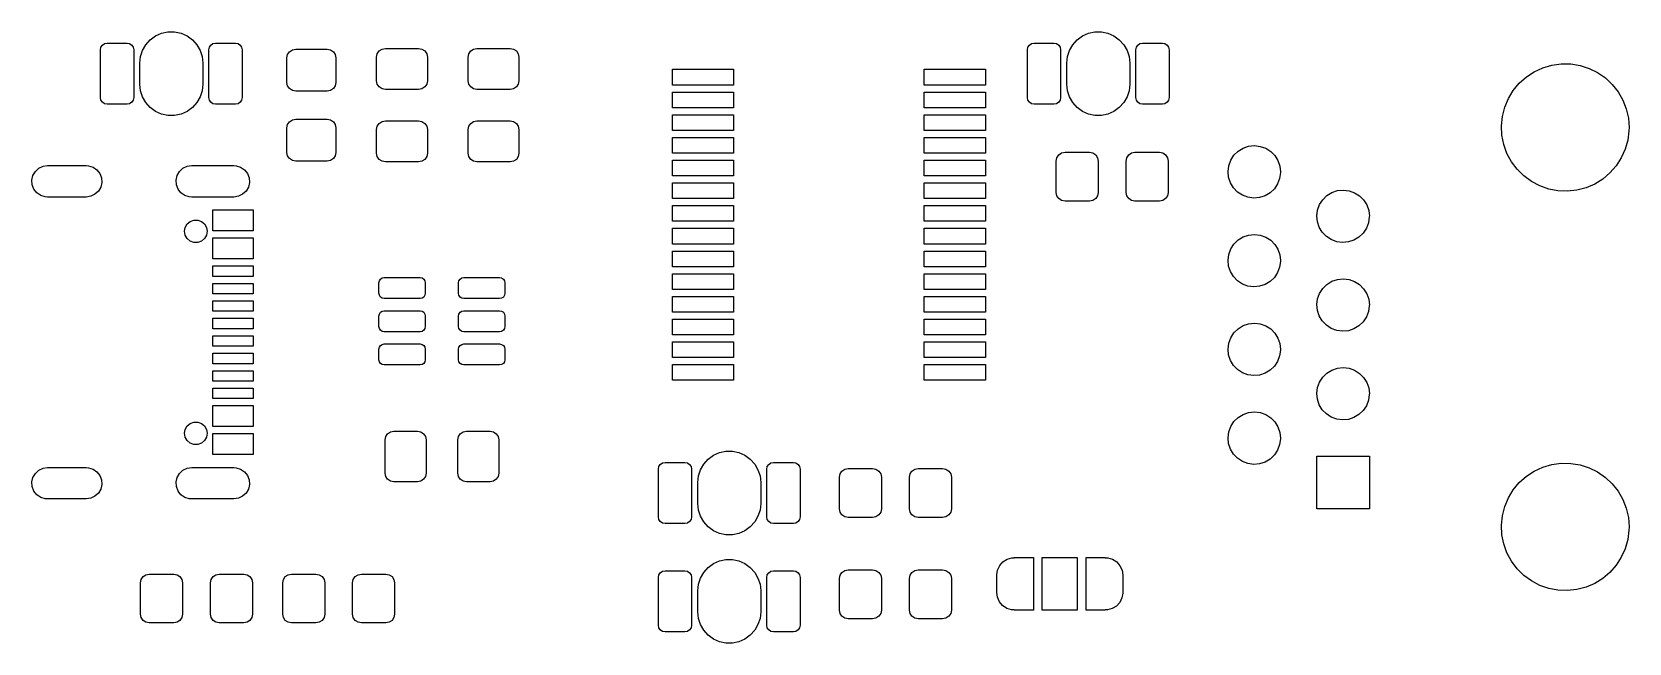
# Model space of a CAD drawing. Extents: x 4.89 to 6.69, y -3.85 to -3.16.
import ezdxf

# ---------------------------------------------------------------- set-up
doc = ezdxf.new("R2010")
doc.units = 0
doc.header["$MEASUREMENT"] = 0
doc.layers.add('BLACK', color=7, linetype='CONTINUOUS')

msp = doc.modelspace()

# ---------------------------------------------------------------- linework, layer by layer
at = {"layer": 'BLACK', "linetype": 'CONTINUOUS'}
for p, q in [((5.02953, -3.16616), (5.03629, -3.16315)), ((5.03629, -3.16315), (5.04354, -3.16161)), ((5.04354, -3.16161), (5.05095, -3.16161)), ((5.05095, -3.16161), (5.05819, -3.16315)), ((5.05819, -3.16315), (5.06496, -3.16616)), ((6.07283, -3.16616), (6.0796, -3.16315)), ((6.0796, -3.16315), (6.08685, -3.16161)), ((6.08685, -3.16161), (6.09425, -3.16161)), ((6.09425, -3.16161), (6.1015, -3.16315)), ((6.1015, -3.16315), (6.10827, -3.16616)), ((4.96752, -3.18169), (4.96809, -3.17883)), ((4.96752, -3.23563), (4.96752, -3.18169)), ((4.96809, -3.17883), (4.96971, -3.1764)), ((4.96971, -3.1764), (4.97214, -3.17478)), ((4.97214, -3.17478), (4.975, -3.17421)), ((4.975, -3.17421), (4.99744, -3.17421)), ((4.99744, -3.17421), (5.0003, -3.17478)), ((5.0003, -3.17478), (5.00273, -3.1764)), ((5.00273, -3.1764), (5.00435, -3.17883)), ((5.00435, -3.17883), (5.00492, -3.18169)), ((5.00492, -3.18169), (5.00492, -3.23563)), ((5.01487, -3.18244), (5.01858, -3.17602)), ((5.01858, -3.17602), (5.02353, -3.17052)), ((5.02353, -3.17052), (5.02953, -3.16616)), ((5.06496, -3.16616), (5.07095, -3.17052)), ((5.07095, -3.17052), (5.07591, -3.17602)), ((5.07591, -3.17602), (5.07961, -3.18244)), ((5.08957, -3.18169), (5.09014, -3.17883)), ((5.08957, -3.23563), (5.08957, -3.18169)), ((5.09014, -3.17883), (5.09176, -3.1764)), ((5.09176, -3.1764), (5.09418, -3.17478)), ((5.09418, -3.17478), (5.09705, -3.17421)), ((5.09705, -3.17421), (5.11949, -3.17421)), ((5.11949, -3.17421), (5.12235, -3.17478)), ((5.12235, -3.17478), (5.12478, -3.1764)), ((5.12478, -3.1764), (5.1264, -3.17883)), ((5.1264, -3.17883), (5.12697, -3.18169)), ((5.12697, -3.18169), (5.12697, -3.23563)), ((5.18352, -3.18191), (5.18728, -3.18116)), ((5.18728, -3.18116), (5.22272, -3.18116)), ((5.22272, -3.18116), (5.22648, -3.18191)), ((5.28125, -3.18306), (5.28444, -3.18093)), ((5.28444, -3.18093), (5.28821, -3.18018)), ((5.28821, -3.18018), (5.32561, -3.18018)), ((5.32561, -3.18018), (5.32938, -3.18093)), ((5.32938, -3.18093), (5.33257, -3.18306)), ((5.38434, -3.18306), (5.38753, -3.18093)), ((5.38753, -3.18093), (5.3913, -3.18018)), ((5.3913, -3.18018), (5.4287, -3.18018)), ((5.4287, -3.18018), (5.43247, -3.18093)), ((5.43247, -3.18093), (5.43566, -3.18306)), ((6.01083, -3.18169), (6.0114, -3.17883)), ((6.01083, -3.23563), (6.01083, -3.18169)), ((6.0114, -3.17883), (6.01302, -3.1764)), ((6.01302, -3.1764), (6.01544, -3.17478)), ((6.01544, -3.17478), (6.01831, -3.17421)), ((6.01831, -3.17421), (6.04075, -3.17421)), ((6.04075, -3.17421), (6.04361, -3.17478)), ((6.04361, -3.17478), (6.04604, -3.1764)), ((6.04604, -3.1764), (6.04766, -3.17883)), ((6.04766, -3.17883), (6.04823, -3.18169)), ((6.04823, -3.18169), (6.04823, -3.23563)), ((6.05818, -3.18244), (6.06189, -3.17602)), ((6.06189, -3.17602), (6.06684, -3.17052)), ((6.06684, -3.17052), (6.07283, -3.16616)), ((6.10827, -3.16616), (6.11426, -3.17052)), ((6.11426, -3.17052), (6.11922, -3.17602)), ((6.11922, -3.17602), (6.12292, -3.18244)), ((6.13287, -3.18169), (6.13344, -3.17883)), ((6.13287, -3.23563), (6.13287, -3.18169)), ((6.13344, -3.17883), (6.13506, -3.1764)), ((6.13506, -3.1764), (6.13749, -3.17478)), ((6.13749, -3.17478), (6.14035, -3.17421)), ((6.14035, -3.17421), (6.1628, -3.17421)), ((6.1628, -3.17421), (6.16566, -3.17478)), ((6.16566, -3.17478), (6.16808, -3.1764)), ((6.16808, -3.1764), (6.16971, -3.17883)), ((6.16971, -3.17883), (6.17028, -3.18169)), ((6.17028, -3.18169), (6.17028, -3.23563)), ((5.01181, -3.19685), (5.01259, -3.18948)), ((5.01181, -3.22047), (5.01181, -3.19685)), ((5.01259, -3.18948), (5.01487, -3.18244)), ((5.07961, -3.18244), (5.0819, -3.18948)), ((5.0819, -3.18948), (5.08268, -3.19685)), ((5.08268, -3.19685), (5.08268, -3.22047)), ((5.17744, -3.191), (5.17819, -3.18724)), ((5.17744, -3.21856), (5.17744, -3.191)), ((5.17819, -3.18724), (5.18032, -3.18404)), ((5.18032, -3.18404), (5.18352, -3.18191)), ((5.22648, -3.18191), (5.22968, -3.18404)), ((5.22968, -3.18404), (5.23181, -3.18724)), ((5.23181, -3.18724), (5.23256, -3.191)), ((5.23256, -3.191), (5.23256, -3.21856)), ((5.27837, -3.19002), (5.27912, -3.18625)), ((5.27837, -3.21659), (5.27837, -3.19002)), ((5.27912, -3.18625), (5.28125, -3.18306)), ((5.33257, -3.18306), (5.3347, -3.18625)), ((5.3347, -3.18625), (5.33545, -3.19002)), ((5.33545, -3.19002), (5.33545, -3.21659)), ((5.38146, -3.19002), (5.38221, -3.18625)), ((5.38146, -3.21659), (5.38146, -3.19002)), ((5.38221, -3.18625), (5.38434, -3.18306)), ((5.43566, -3.18306), (5.43779, -3.18625)), ((5.43779, -3.18625), (5.43854, -3.19002)), ((5.43854, -3.19002), (5.43854, -3.21659)), ((6.05512, -3.19685), (6.05589, -3.18948)), ((6.05512, -3.22047), (6.05512, -3.19685)), ((6.05589, -3.18948), (6.05818, -3.18244)), ((6.12292, -3.18244), (6.12521, -3.18948)), ((6.12521, -3.18948), (6.12598, -3.19685)), ((6.12598, -3.19685), (6.12598, -3.22047)), ((6.59098, -3.20199), (6.6012, -3.19901)), ((6.6012, -3.19901), (6.61176, -3.19757)), ((6.61176, -3.19757), (6.6224, -3.19771)), ((6.6224, -3.19771), (6.63291, -3.19943)), ((6.63291, -3.19943), (6.64306, -3.20267)), ((5.27912, -3.22036), (5.27837, -3.21659)), ((5.33545, -3.21659), (5.3347, -3.22036)), ((5.38221, -3.22036), (5.38146, -3.21659)), ((5.43854, -3.21659), (5.43779, -3.22036)), ((5.61122, -3.22146), (5.61122, -3.20374)), ((5.61122, -3.20374), (5.68012, -3.20374)), ((5.68012, -3.20374), (5.68012, -3.22146)), ((5.89469, -3.22146), (5.89469, -3.20374)), ((5.89469, -3.20374), (5.96358, -3.20374)), ((5.96358, -3.20374), (5.96358, -3.22146)), ((6.56446, -3.21938), (6.5724, -3.21229)), ((6.5724, -3.21229), (6.58131, -3.20645)), ((6.58131, -3.20645), (6.59098, -3.20199)), ((6.64306, -3.20267), (6.65261, -3.20738)), ((6.65261, -3.20738), (6.66136, -3.21345)), ((6.66136, -3.21345), (6.66912, -3.22075)), ((4.96809, -3.23849), (4.96752, -3.23563)), ((5.00492, -3.23563), (5.00435, -3.23849)), ((5.01259, -3.22784), (5.01181, -3.22047)), ((5.01487, -3.23488), (5.01259, -3.22784)), ((5.01858, -3.2413), (5.01487, -3.23488)), ((5.07961, -3.23488), (5.07591, -3.2413)), ((5.0819, -3.22784), (5.07961, -3.23488)), ((5.08268, -3.22047), (5.0819, -3.22784)), ((5.09014, -3.23849), (5.08957, -3.23563)), ((5.12697, -3.23563), (5.1264, -3.23849)), ((5.17819, -3.22233), (5.17744, -3.21856)), ((5.18032, -3.22552), (5.17819, -3.22233)), ((5.18352, -3.22766), (5.18032, -3.22552)), ((5.18728, -3.22841), (5.18352, -3.22766)), ((5.22272, -3.22841), (5.18728, -3.22841)), ((5.22648, -3.22766), (5.22272, -3.22841)), ((5.22968, -3.22552), (5.22648, -3.22766)), ((5.23181, -3.22233), (5.22968, -3.22552)), ((5.23256, -3.21856), (5.23181, -3.22233)), ((5.28125, -3.22355), (5.27912, -3.22036)), ((5.28444, -3.22569), (5.28125, -3.22355)), ((5.28821, -3.22644), (5.28444, -3.22569)), ((5.32561, -3.22644), (5.28821, -3.22644)), ((5.32938, -3.22569), (5.32561, -3.22644)), ((5.33257, -3.22355), (5.32938, -3.22569)), ((5.3347, -3.22036), (5.33257, -3.22355)), ((5.38434, -3.22355), (5.38221, -3.22036)), ((5.38753, -3.22569), (5.38434, -3.22355)), ((5.3913, -3.22644), (5.38753, -3.22569)), ((5.4287, -3.22644), (5.3913, -3.22644)), ((5.43247, -3.22569), (5.4287, -3.22644)), ((5.43566, -3.22355), (5.43247, -3.22569)), ((5.43779, -3.22036), (5.43566, -3.22355)), ((5.68012, -3.22146), (5.61122, -3.22146)), ((5.61122, -3.24705), (5.61122, -3.22933)), ((5.61122, -3.22933), (5.68012, -3.22933)), ((5.68012, -3.22933), (5.68012, -3.24705)), ((5.96358, -3.22146), (5.89469, -3.22146)), ((5.89469, -3.24705), (5.89469, -3.22933)), ((5.89469, -3.22933), (5.96358, -3.22933)), ((5.96358, -3.22933), (5.96358, -3.24705)), ((6.0114, -3.23849), (6.01083, -3.23563)), ((6.04823, -3.23563), (6.04766, -3.23849)), ((6.05589, -3.22784), (6.05512, -3.22047)), ((6.05818, -3.23488), (6.05589, -3.22784)), ((6.06189, -3.2413), (6.05818, -3.23488)), ((6.12292, -3.23488), (6.11922, -3.2413)), ((6.12521, -3.22784), (6.12292, -3.23488)), ((6.12598, -3.22047), (6.12521, -3.22784)), ((6.13344, -3.23849), (6.13287, -3.23563)), ((6.17028, -3.23563), (6.16971, -3.23849)), ((6.55212, -3.23667), (6.55765, -3.22757)), ((6.55765, -3.22757), (6.56446, -3.21938)), ((6.66912, -3.22075), (6.67571, -3.22911)), ((6.67571, -3.22911), (6.68099, -3.23836)), ((4.96971, -3.24092), (4.96809, -3.23849)), ((4.97214, -3.24254), (4.96971, -3.24092)), ((4.975, -3.24311), (4.97214, -3.24254)), ((4.99744, -3.24311), (4.975, -3.24311)), ((5.0003, -3.24254), (4.99744, -3.24311)), ((5.00273, -3.24092), (5.0003, -3.24254)), ((5.00435, -3.23849), (5.00273, -3.24092)), ((5.02353, -3.2468), (5.01858, -3.2413)), ((5.02953, -3.25116), (5.02353, -3.2468)), ((5.03629, -3.25417), (5.02953, -3.25116)), ((5.06496, -3.25116), (5.05819, -3.25417)), ((5.07095, -3.2468), (5.06496, -3.25116)), ((5.07591, -3.2413), (5.07095, -3.2468)), ((5.09176, -3.24092), (5.09014, -3.23849)), ((5.09418, -3.24254), (5.09176, -3.24092)), ((5.09705, -3.24311), (5.09418, -3.24254)), ((5.11949, -3.24311), (5.09705, -3.24311)), ((5.12235, -3.24254), (5.11949, -3.24311)), ((5.12478, -3.24092), (5.12235, -3.24254)), ((5.1264, -3.23849), (5.12478, -3.24092)), ((5.68012, -3.24705), (5.61122, -3.24705)), ((5.96358, -3.24705), (5.89469, -3.24705)), ((6.01302, -3.24092), (6.0114, -3.23849)), ((6.01544, -3.24254), (6.01302, -3.24092)), ((6.01831, -3.24311), (6.01544, -3.24254)), ((6.04075, -3.24311), (6.01831, -3.24311)), ((6.04361, -3.24254), (6.04075, -3.24311)), ((6.04604, -3.24092), (6.04361, -3.24254)), ((6.04766, -3.23849), (6.04604, -3.24092)), ((6.06684, -3.2468), (6.06189, -3.2413)), ((6.07283, -3.25116), (6.06684, -3.2468)), ((6.0796, -3.25417), (6.07283, -3.25116)), ((6.10827, -3.25116), (6.1015, -3.25417)), ((6.11426, -3.2468), (6.10827, -3.25116)), ((6.11922, -3.2413), (6.11426, -3.2468)), ((6.13506, -3.24092), (6.13344, -3.23849)), ((6.13749, -3.24254), (6.13506, -3.24092)), ((6.14035, -3.24311), (6.13749, -3.24254)), ((6.1628, -3.24311), (6.14035, -3.24311)), ((6.16566, -3.24254), (6.1628, -3.24311)), ((6.16808, -3.24092), (6.16566, -3.24254)), ((6.16971, -3.23849), (6.16808, -3.24092)), ((6.54538, -3.25681), (6.548, -3.24649)), ((6.548, -3.24649), (6.55212, -3.23667)), ((6.68099, -3.23836), (6.68485, -3.24828)), ((6.68485, -3.24828), (6.6872, -3.25867)), ((5.04354, -3.25571), (5.03629, -3.25417)), ((5.05095, -3.25571), (5.04354, -3.25571)), ((5.05819, -3.25417), (5.05095, -3.25571)), ((5.17744, -3.26974), (5.17819, -3.26598)), ((5.17744, -3.2973), (5.17744, -3.26974)), ((5.17819, -3.26598), (5.18032, -3.26278)), ((5.18032, -3.26278), (5.18352, -3.26065)), ((5.18352, -3.26065), (5.18728, -3.2599)), ((5.18728, -3.2599), (5.22272, -3.2599)), ((5.22272, -3.2599), (5.22648, -3.26065)), ((5.22648, -3.26065), (5.22968, -3.26278)), ((5.22968, -3.26278), (5.23181, -3.26598)), ((5.23181, -3.26598), (5.23256, -3.26974)), ((5.23256, -3.26974), (5.23256, -3.2973)), ((5.27837, -3.27171), (5.27912, -3.26795)), ((5.27912, -3.26795), (5.28125, -3.26475)), ((5.28125, -3.26475), (5.28444, -3.26262)), ((5.28444, -3.26262), (5.28821, -3.26187)), ((5.28821, -3.26187), (5.32561, -3.26187)), ((5.32561, -3.26187), (5.32938, -3.26262)), ((5.32938, -3.26262), (5.33257, -3.26475)), ((5.33257, -3.26475), (5.3347, -3.26795)), ((5.3347, -3.26795), (5.33545, -3.27171)), ((5.38146, -3.27171), (5.38221, -3.26795)), ((5.38221, -3.26795), (5.38434, -3.26475)), ((5.38434, -3.26475), (5.38753, -3.26262)), ((5.38753, -3.26262), (5.3913, -3.26187)), ((5.3913, -3.26187), (5.4287, -3.26187)), ((5.4287, -3.26187), (5.43247, -3.26262)), ((5.43247, -3.26262), (5.43566, -3.26475)), ((5.43566, -3.26475), (5.43779, -3.26795)), ((5.43779, -3.26795), (5.43854, -3.27171)), ((5.61122, -3.27264), (5.61122, -3.25492)), ((5.61122, -3.25492), (5.68012, -3.25492)), ((5.68012, -3.25492), (5.68012, -3.27264)), ((5.89469, -3.27264), (5.89469, -3.25492)), ((5.89469, -3.25492), (5.96358, -3.25492)), ((5.96358, -3.25492), (5.96358, -3.27264)), ((6.08685, -3.25571), (6.0796, -3.25417)), ((6.09425, -3.25571), (6.08685, -3.25571)), ((6.1015, -3.25417), (6.09425, -3.25571)), ((6.54432, -3.26741), (6.54538, -3.25681)), ((6.54483, -3.27805), (6.54432, -3.26741)), ((6.6872, -3.25867), (6.68799, -3.26929)), ((6.68799, -3.26929), (6.68789, -3.27305)), ((5.27837, -3.29829), (5.27837, -3.27171)), ((5.33545, -3.27171), (5.33545, -3.29829)), ((5.38146, -3.29829), (5.38146, -3.27171)), ((5.43854, -3.27171), (5.43854, -3.29829)), ((5.68012, -3.27264), (5.61122, -3.27264)), ((5.61122, -3.29823), (5.61122, -3.28051)), ((5.61122, -3.28051), (5.68012, -3.28051)), ((5.68012, -3.28051), (5.68012, -3.29823)), ((5.96358, -3.27264), (5.89469, -3.27264)), ((5.89469, -3.29823), (5.89469, -3.28051)), ((5.89469, -3.28051), (5.96358, -3.28051)), ((5.96358, -3.28051), (5.96358, -3.29823)), ((6.5469, -3.28849), (6.54483, -3.27805)), ((6.5505, -3.29852), (6.5469, -3.28849)), ((6.68655, -3.28362), (6.68366, -3.29387)), ((6.68789, -3.27305), (6.68655, -3.28362)), ((5.17819, -3.30107), (5.17744, -3.2973)), ((5.18032, -3.30426), (5.17819, -3.30107)), ((5.18352, -3.3064), (5.18032, -3.30426)), ((5.18728, -3.30715), (5.18352, -3.3064)), ((5.22272, -3.30715), (5.18728, -3.30715)), ((5.22648, -3.3064), (5.22272, -3.30715)), ((5.22968, -3.30426), (5.22648, -3.3064)), ((5.23181, -3.30107), (5.22968, -3.30426)), ((5.23256, -3.2973), (5.23181, -3.30107)), ((5.27912, -3.30205), (5.27837, -3.29829)), ((5.28125, -3.30525), (5.27912, -3.30205)), ((5.28444, -3.30738), (5.28125, -3.30525)), ((5.28821, -3.30813), (5.28444, -3.30738)), ((5.32938, -3.30738), (5.32561, -3.30813)), ((5.33257, -3.30525), (5.32938, -3.30738)), ((5.3347, -3.30205), (5.33257, -3.30525)), ((5.33545, -3.29829), (5.3347, -3.30205)), ((5.38221, -3.30205), (5.38146, -3.29829)), ((5.38434, -3.30525), (5.38221, -3.30205)), ((5.38753, -3.30738), (5.38434, -3.30525)), ((5.3913, -3.30813), (5.38753, -3.30738)), ((5.43247, -3.30738), (5.4287, -3.30813)), ((5.43566, -3.30525), (5.43247, -3.30738)), ((5.43779, -3.30205), (5.43566, -3.30525)), ((5.43854, -3.29829), (5.43779, -3.30205)), ((5.68012, -3.29823), (5.61122, -3.29823)), ((5.61122, -3.32382), (5.61122, -3.3061)), ((5.61122, -3.3061), (5.68012, -3.3061)), ((5.68012, -3.3061), (5.68012, -3.32382)), ((5.96358, -3.29823), (5.89469, -3.29823)), ((5.89469, -3.32382), (5.89469, -3.3061)), ((5.89469, -3.3061), (5.96358, -3.3061)), ((5.96358, -3.3061), (5.96358, -3.32382)), ((6.04331, -3.30709), (6.04406, -3.30332)), ((6.04331, -3.34252), (6.04331, -3.30709)), ((6.04406, -3.30332), (6.04619, -3.30013)), ((6.04619, -3.30013), (6.04938, -3.29799)), ((6.04938, -3.29799), (6.05315, -3.29724)), ((6.05315, -3.29724), (6.08071, -3.29724)), ((6.08071, -3.29724), (6.08448, -3.29799)), ((6.08448, -3.29799), (6.08767, -3.30013)), ((6.08767, -3.30013), (6.0898, -3.30332)), ((6.0898, -3.30332), (6.09055, -3.30709)), ((6.09055, -3.30709), (6.09055, -3.34252)), ((6.12205, -3.30709), (6.1228, -3.30332)), ((6.12205, -3.34252), (6.12205, -3.30709)), ((6.1228, -3.30332), (6.12493, -3.30013)), ((6.12493, -3.30013), (6.12812, -3.29799)), ((6.12812, -3.29799), (6.13189, -3.29724)), ((6.13189, -3.29724), (6.15945, -3.29724)), ((6.15945, -3.29724), (6.16322, -3.29799)), ((6.16322, -3.29799), (6.16641, -3.30013)), ((6.16641, -3.30013), (6.16854, -3.30332)), ((6.16854, -3.30332), (6.16929, -3.30709)), ((6.16929, -3.30709), (6.16929, -3.34252)), ((6.23744, -3.31235), (6.23969, -3.30616)), ((6.23969, -3.30616), (6.24326, -3.30063)), ((6.24326, -3.30063), (6.24796, -3.29602)), ((6.24796, -3.29602), (6.25357, -3.29257)), ((6.25357, -3.29257), (6.2598, -3.29045)), ((6.2598, -3.29045), (6.26635, -3.28976)), ((6.26635, -3.28976), (6.27288, -3.29054)), ((6.27288, -3.29054), (6.27909, -3.29275)), ((6.27909, -3.29275), (6.28464, -3.29628)), ((6.28464, -3.29628), (6.28928, -3.30095)), ((6.28928, -3.30095), (6.29277, -3.30653)), ((6.29277, -3.30653), (6.29494, -3.31275)), ((6.55554, -3.3079), (6.5505, -3.29852)), ((6.67929, -3.30358), (6.67352, -3.31253)), ((6.68366, -3.29387), (6.67929, -3.30358)), ((4.89041, -3.32853), (4.8916, -3.3234)), ((4.8916, -3.3234), (4.89424, -3.31884)), ((4.89424, -3.31884), (4.89811, -3.31527)), ((4.89811, -3.31527), (4.90286, -3.31299)), ((4.90286, -3.31299), (4.90807, -3.3122)), ((4.90807, -3.3122), (4.95138, -3.3122)), ((4.95138, -3.3122), (4.95415, -3.31242)), ((4.95415, -3.31242), (4.95917, -3.31401)), ((4.95917, -3.31401), (4.96351, -3.31701)), ((4.96351, -3.31701), (4.96677, -3.32114)), ((4.96677, -3.32114), (4.96867, -3.32606)), ((5.05261, -3.32853), (5.0538, -3.3234)), ((5.0538, -3.3234), (5.05645, -3.31884)), ((5.05645, -3.31884), (5.06032, -3.31527)), ((5.06032, -3.31527), (5.06507, -3.31299)), ((5.06507, -3.31299), (5.07028, -3.3122)), ((5.07028, -3.3122), (5.11752, -3.3122)), ((5.11752, -3.3122), (5.12029, -3.31242)), ((5.12029, -3.31242), (5.12531, -3.31401)), ((5.12531, -3.31401), (5.12965, -3.31701)), ((5.12965, -3.31701), (5.13291, -3.32114)), ((5.13291, -3.32114), (5.13481, -3.32606)), ((5.32561, -3.30813), (5.28821, -3.30813)), ((5.4287, -3.30813), (5.3913, -3.30813)), ((5.68012, -3.32382), (5.61122, -3.32382)), ((5.96358, -3.32382), (5.89469, -3.32382)), ((6.23662, -3.31888), (6.23744, -3.31235)), ((6.23726, -3.32543), (6.23662, -3.31888)), ((6.23934, -3.33168), (6.23726, -3.32543)), ((6.29566, -3.32012), (6.29474, -3.32663)), ((6.29494, -3.31275), (6.29567, -3.31929)), ((6.29567, -3.31929), (6.29566, -3.32012)), ((6.56192, -3.31643), (6.55554, -3.3079)), ((6.56948, -3.32393), (6.56192, -3.31643)), ((6.57807, -3.33022), (6.56948, -3.32393)), ((6.6665, -3.32054), (6.65837, -3.32742)), ((6.67352, -3.31253), (6.6665, -3.32054)), ((4.89078, -3.33379), (4.89041, -3.32853)), ((4.89268, -3.3387), (4.89078, -3.33379)), ((4.89594, -3.34284), (4.89268, -3.3387)), ((4.90028, -3.34583), (4.89594, -3.34284)), ((4.9652, -3.341), (4.96134, -3.34457)), ((4.96785, -3.33644), (4.9652, -3.341)), ((4.96904, -3.33131), (4.96785, -3.33644)), ((4.96867, -3.32606), (4.96904, -3.33131)), ((5.05299, -3.33379), (5.05261, -3.32853)), ((5.05489, -3.3387), (5.05299, -3.33379)), ((5.05815, -3.34284), (5.05489, -3.3387)), ((5.06248, -3.34583), (5.05815, -3.34284)), ((5.13135, -3.341), (5.12748, -3.34457)), ((5.13399, -3.33644), (5.13135, -3.341)), ((5.13518, -3.33131), (5.13399, -3.33644)), ((5.13481, -3.32606), (5.13518, -3.33131)), ((5.61122, -3.34941), (5.61122, -3.33169)), ((5.61122, -3.33169), (5.68012, -3.33169)), ((5.68012, -3.33169), (5.68012, -3.34941)), ((5.89469, -3.34941), (5.89469, -3.33169)), ((5.89469, -3.33169), (5.96358, -3.33169)), ((5.96358, -3.33169), (5.96358, -3.34941)), ((6.04406, -3.34629), (6.04331, -3.34252)), ((6.09055, -3.34252), (6.0898, -3.34629)), ((6.1228, -3.34629), (6.12205, -3.34252)), ((6.16929, -3.34252), (6.16854, -3.34629)), ((6.24275, -3.33731), (6.23934, -3.33168)), ((6.24732, -3.34204), (6.24275, -3.33731)), ((6.25283, -3.34565), (6.24732, -3.34204)), ((6.28399, -3.34281), (6.27834, -3.34618)), ((6.28876, -3.33827), (6.28399, -3.34281)), ((6.2924, -3.33279), (6.28876, -3.33827)), ((6.29474, -3.32663), (6.2924, -3.33279)), ((6.34796, -3.34602), (6.35357, -3.34257)), ((6.35357, -3.34257), (6.3598, -3.34045)), ((6.3598, -3.34045), (6.36635, -3.33976)), ((6.36635, -3.33976), (6.37288, -3.34054)), ((6.37288, -3.34054), (6.37909, -3.34275)), ((6.37909, -3.34275), (6.38464, -3.34628)), ((6.58749, -3.33518), (6.57807, -3.33022)), ((6.59755, -3.33869), (6.58749, -3.33518)), ((6.60801, -3.34068), (6.59755, -3.33869)), ((6.61865, -3.3411), (6.60801, -3.34068)), ((6.62924, -3.33994), (6.61865, -3.3411)), ((6.63953, -3.33723), (6.62924, -3.33994)), ((6.64932, -3.33302), (6.63953, -3.33723)), ((6.65837, -3.32742), (6.64932, -3.33302)), ((4.9053, -3.34742), (4.90028, -3.34583)), ((4.90807, -3.34764), (4.9053, -3.34742)), ((4.95138, -3.34764), (4.90807, -3.34764)), ((4.95659, -3.34685), (4.95138, -3.34764)), ((4.96134, -3.34457), (4.95659, -3.34685)), ((5.0675, -3.34742), (5.06248, -3.34583)), ((5.07028, -3.34764), (5.0675, -3.34742)), ((5.11752, -3.34764), (5.07028, -3.34764)), ((5.12273, -3.34685), (5.11752, -3.34764)), ((5.12748, -3.34457), (5.12273, -3.34685)), ((5.68012, -3.34941), (5.61122, -3.34941)), ((5.61122, -3.375), (5.61122, -3.35728)), ((5.61122, -3.35728), (5.68012, -3.35728)), ((5.68012, -3.35728), (5.68012, -3.375)), ((5.96358, -3.34941), (5.89469, -3.34941)), ((5.89469, -3.375), (5.89469, -3.35728)), ((5.89469, -3.35728), (5.96358, -3.35728)), ((5.96358, -3.35728), (5.96358, -3.375)), ((6.04619, -3.34948), (6.04406, -3.34629)), ((6.04938, -3.35161), (6.04619, -3.34948)), ((6.05315, -3.35236), (6.04938, -3.35161)), ((6.08071, -3.35236), (6.05315, -3.35236)), ((6.08448, -3.35161), (6.08071, -3.35236)), ((6.08767, -3.34948), (6.08448, -3.35161)), ((6.0898, -3.34629), (6.08767, -3.34948)), ((6.12493, -3.34948), (6.1228, -3.34629)), ((6.12812, -3.35161), (6.12493, -3.34948)), ((6.13189, -3.35236), (6.12812, -3.35161)), ((6.15945, -3.35236), (6.13189, -3.35236)), ((6.16322, -3.35161), (6.15945, -3.35236)), ((6.16641, -3.34948), (6.16322, -3.35161)), ((6.16854, -3.34629), (6.16641, -3.34948)), ((6.259, -3.34794), (6.25283, -3.34565)), ((6.26552, -3.34881), (6.259, -3.34794)), ((6.27208, -3.34822), (6.26552, -3.34881)), ((6.27834, -3.34618), (6.27208, -3.34822)), ((6.33744, -3.36235), (6.33969, -3.35616)), ((6.33969, -3.35616), (6.34326, -3.35063)), ((6.34326, -3.35063), (6.34796, -3.34602)), ((6.38464, -3.34628), (6.38928, -3.35095)), ((6.38928, -3.35095), (6.39277, -3.35653)), ((6.39277, -3.35653), (6.39494, -3.36275)), ((5.06298, -3.38184), (5.0652, -3.378)), ((5.0652, -3.378), (5.0686, -3.37514)), ((5.0686, -3.37514), (5.07278, -3.37362)), ((5.07278, -3.37362), (5.07722, -3.37362)), ((5.07722, -3.37362), (5.0814, -3.37514)), ((5.0814, -3.37514), (5.0848, -3.378)), ((5.0848, -3.378), (5.08702, -3.38184)), ((5.0939, -3.38583), (5.0939, -3.3622)), ((5.0939, -3.3622), (5.13957, -3.3622)), ((5.13957, -3.3622), (5.13957, -3.38583)), ((5.68012, -3.375), (5.61122, -3.375)), ((5.96358, -3.375), (5.89469, -3.375)), ((6.33662, -3.36888), (6.33744, -3.36235)), ((6.33726, -3.37543), (6.33662, -3.36888)), ((6.33934, -3.38168), (6.33726, -3.37543)), ((6.39474, -3.37663), (6.3924, -3.38279)), ((6.39566, -3.37012), (6.39474, -3.37663)), ((6.39494, -3.36275), (6.39567, -3.36929)), ((6.39567, -3.36929), (6.39566, -3.37012)), ((5.0622, -3.38622), (5.06298, -3.38184)), ((5.06298, -3.3906), (5.0622, -3.38622)), ((5.0652, -3.39445), (5.06298, -3.3906)), ((5.0686, -3.3973), (5.0652, -3.39445)), ((5.07278, -3.39882), (5.0686, -3.3973)), ((5.0814, -3.3973), (5.07722, -3.39882)), ((5.0848, -3.39445), (5.0814, -3.3973)), ((5.08702, -3.3906), (5.0848, -3.39445)), ((5.08702, -3.38184), (5.0878, -3.38622)), ((5.0878, -3.38622), (5.08702, -3.3906)), ((5.13957, -3.38583), (5.0939, -3.38583)), ((5.0939, -3.41732), (5.0939, -3.3937)), ((5.0939, -3.3937), (5.13957, -3.3937)), ((5.13957, -3.3937), (5.13957, -3.41732)), ((5.61122, -3.40059), (5.61122, -3.38287)), ((5.61122, -3.38287), (5.68012, -3.38287)), ((5.68012, -3.38287), (5.68012, -3.40059)), ((5.89469, -3.40059), (5.89469, -3.38287)), ((5.89469, -3.38287), (5.96358, -3.38287)), ((5.96358, -3.38287), (5.96358, -3.40059)), ((6.24326, -3.40063), (6.24796, -3.39602)), ((6.24796, -3.39602), (6.25357, -3.39257)), ((6.25357, -3.39257), (6.2598, -3.39045)), ((6.2598, -3.39045), (6.26635, -3.38976)), ((6.26635, -3.38976), (6.27288, -3.39054)), ((6.27288, -3.39054), (6.27909, -3.39275)), ((6.27909, -3.39275), (6.28464, -3.39628)), ((6.28464, -3.39628), (6.28928, -3.40095)), ((6.34275, -3.38731), (6.33934, -3.38168)), ((6.34732, -3.39204), (6.34275, -3.38731)), ((6.35283, -3.39565), (6.34732, -3.39204)), ((6.359, -3.39794), (6.35283, -3.39565)), ((6.37834, -3.39618), (6.37208, -3.39822)), ((6.38399, -3.39281), (6.37834, -3.39618)), ((6.38876, -3.38827), (6.38399, -3.39281)), ((6.3924, -3.38279), (6.38876, -3.38827)), ((5.07722, -3.39882), (5.07278, -3.39882)), ((5.68012, -3.40059), (5.61122, -3.40059)), ((5.61122, -3.42618), (5.61122, -3.40846)), ((5.61122, -3.40846), (5.68012, -3.40846)), ((5.68012, -3.40846), (5.68012, -3.42618)), ((5.96358, -3.40059), (5.89469, -3.40059)), ((5.89469, -3.42618), (5.89469, -3.40846)), ((5.89469, -3.40846), (5.96358, -3.40846)), ((5.96358, -3.40846), (5.96358, -3.42618)), ((6.23662, -3.41888), (6.23744, -3.41235)), ((6.23744, -3.41235), (6.23969, -3.40616)), ((6.23969, -3.40616), (6.24326, -3.40063)), ((6.28928, -3.40095), (6.29277, -3.40653)), ((6.29277, -3.40653), (6.29494, -3.41275)), ((6.29494, -3.41275), (6.29567, -3.41929)), ((6.36552, -3.39881), (6.359, -3.39794)), ((6.37208, -3.39822), (6.36552, -3.39881)), ((5.13957, -3.41732), (5.0939, -3.41732)), ((5.0939, -3.43701), (5.0939, -3.4252)), ((5.0939, -3.4252), (5.13957, -3.4252)), ((5.13957, -3.4252), (5.13957, -3.43701)), ((5.68012, -3.42618), (5.61122, -3.42618)), ((5.96358, -3.42618), (5.89469, -3.42618)), ((6.23726, -3.42543), (6.23662, -3.41888)), ((6.23934, -3.43168), (6.23726, -3.42543)), ((6.24275, -3.43731), (6.23934, -3.43168)), ((6.2924, -3.43279), (6.28876, -3.43827)), ((6.29474, -3.42663), (6.2924, -3.43279)), ((6.29566, -3.42012), (6.29474, -3.42663)), ((6.29567, -3.41929), (6.29566, -3.42012)), ((5.13957, -3.43701), (5.0939, -3.43701)), ((5.0939, -3.45669), (5.0939, -3.44488)), ((5.0939, -3.44488), (5.13957, -3.44488)), ((5.13957, -3.44488), (5.13957, -3.45669)), ((5.281, -3.44429), (5.28145, -3.44203)), ((5.281, -3.4561), (5.281, -3.44429)), ((5.28145, -3.44203), (5.28273, -3.44012)), ((5.28273, -3.44012), (5.28465, -3.43884)), ((5.28465, -3.43884), (5.28691, -3.43839)), ((5.28691, -3.43839), (5.32726, -3.43839)), ((5.32726, -3.43839), (5.32952, -3.43884)), ((5.32952, -3.43884), (5.33144, -3.44012)), ((5.33144, -3.44012), (5.33272, -3.44203)), ((5.33272, -3.44203), (5.33317, -3.44429)), ((5.33317, -3.44429), (5.33317, -3.4561)), ((5.37057, -3.44429), (5.37102, -3.44203)), ((5.37057, -3.4561), (5.37057, -3.44429)), ((5.37102, -3.44203), (5.3723, -3.44012)), ((5.3723, -3.44012), (5.37422, -3.43884)), ((5.37422, -3.43884), (5.37648, -3.43839)), ((5.37648, -3.43839), (5.41683, -3.43839)), ((5.41683, -3.43839), (5.41909, -3.43884)), ((5.41909, -3.43884), (5.42101, -3.44012)), ((5.42101, -3.44012), (5.42229, -3.44203)), ((5.42229, -3.44203), (5.42274, -3.44429)), ((5.42274, -3.44429), (5.42274, -3.4561)), ((5.61122, -3.45177), (5.61122, -3.43406)), ((5.61122, -3.43406), (5.68012, -3.43406)), ((5.68012, -3.43406), (5.68012, -3.45177)), ((5.89469, -3.45177), (5.89469, -3.43406)), ((5.89469, -3.43406), (5.96358, -3.43406)), ((5.96358, -3.43406), (5.96358, -3.45177)), ((6.24732, -3.44204), (6.24275, -3.43731)), ((6.25283, -3.44565), (6.24732, -3.44204)), ((6.259, -3.44794), (6.25283, -3.44565)), ((6.26552, -3.44881), (6.259, -3.44794)), ((6.27208, -3.44822), (6.26552, -3.44881)), ((6.27834, -3.44618), (6.27208, -3.44822)), ((6.28399, -3.44281), (6.27834, -3.44618)), ((6.28876, -3.43827), (6.28399, -3.44281)), ((6.33969, -3.45616), (6.34326, -3.45063)), ((6.34326, -3.45063), (6.34796, -3.44602)), ((6.34796, -3.44602), (6.35357, -3.44257)), ((6.35357, -3.44257), (6.3598, -3.44045)), ((6.3598, -3.44045), (6.36635, -3.43976)), ((6.36635, -3.43976), (6.37288, -3.44054)), ((6.37288, -3.44054), (6.37909, -3.44275)), ((6.37909, -3.44275), (6.38464, -3.44628)), ((6.38464, -3.44628), (6.38928, -3.45095)), ((6.38928, -3.45095), (6.39277, -3.45653)), ((5.13957, -3.45669), (5.0939, -3.45669)), ((5.0939, -3.47638), (5.0939, -3.46457)), ((5.0939, -3.46457), (5.13957, -3.46457)), ((5.13957, -3.46457), (5.13957, -3.47638)), ((5.28145, -3.45836), (5.281, -3.4561)), ((5.28273, -3.46028), (5.28145, -3.45836)), ((5.28465, -3.46156), (5.28273, -3.46028)), ((5.28691, -3.46201), (5.28465, -3.46156)), ((5.32726, -3.46201), (5.28691, -3.46201)), ((5.32952, -3.46156), (5.32726, -3.46201)), ((5.33144, -3.46028), (5.32952, -3.46156)), ((5.33272, -3.45836), (5.33144, -3.46028)), ((5.33317, -3.4561), (5.33272, -3.45836)), ((5.37102, -3.45836), (5.37057, -3.4561)), ((5.3723, -3.46028), (5.37102, -3.45836)), ((5.37422, -3.46156), (5.3723, -3.46028)), ((5.37648, -3.46201), (5.37422, -3.46156)), ((5.41683, -3.46201), (5.37648, -3.46201)), ((5.41909, -3.46156), (5.41683, -3.46201)), ((5.42101, -3.46028), (5.41909, -3.46156)), ((5.42229, -3.45836), (5.42101, -3.46028)), ((5.42274, -3.4561), (5.42229, -3.45836)), ((5.68012, -3.45177), (5.61122, -3.45177)), ((5.61122, -3.47736), (5.61122, -3.45965)), ((5.61122, -3.45965), (5.68012, -3.45965)), ((5.68012, -3.45965), (5.68012, -3.47736)), ((5.96358, -3.45177), (5.89469, -3.45177)), ((5.89469, -3.47736), (5.89469, -3.45965)), ((5.89469, -3.45965), (5.96358, -3.45965)), ((5.96358, -3.45965), (5.96358, -3.47736)), ((6.33662, -3.46888), (6.33744, -3.46235)), ((6.33726, -3.47543), (6.33662, -3.46888)), ((6.33744, -3.46235), (6.33969, -3.45616)), ((6.39277, -3.45653), (6.39494, -3.46275)), ((6.39494, -3.46275), (6.39567, -3.46929)), ((6.39567, -3.46929), (6.39566, -3.47012)), ((5.13957, -3.47638), (5.0939, -3.47638)), ((5.0939, -3.49606), (5.0939, -3.48425)), ((5.0939, -3.48425), (5.13957, -3.48425)), ((5.13957, -3.48425), (5.13957, -3.49606)), ((5.281, -3.48169), (5.28145, -3.47943)), ((5.281, -3.4935), (5.281, -3.48169)), ((5.28145, -3.47943), (5.28273, -3.47752)), ((5.28273, -3.47752), (5.28465, -3.47624)), ((5.28465, -3.47624), (5.28691, -3.47579)), ((5.28691, -3.47579), (5.32726, -3.47579)), ((5.32726, -3.47579), (5.32952, -3.47624)), ((5.32952, -3.47624), (5.33144, -3.47752)), ((5.33144, -3.47752), (5.33272, -3.47943)), ((5.33272, -3.47943), (5.33317, -3.48169)), ((5.33317, -3.48169), (5.33317, -3.4935)), ((5.37057, -3.48169), (5.37102, -3.47943)), ((5.37057, -3.4935), (5.37057, -3.48169)), ((5.37102, -3.47943), (5.3723, -3.47752)), ((5.3723, -3.47752), (5.37422, -3.47624)), ((5.37422, -3.47624), (5.37648, -3.47579)), ((5.37648, -3.47579), (5.41683, -3.47579)), ((5.41683, -3.47579), (5.41909, -3.47624)), ((5.41909, -3.47624), (5.42101, -3.47752)), ((5.42101, -3.47752), (5.42229, -3.47943)), ((5.42229, -3.47943), (5.42274, -3.48169)), ((5.42274, -3.48169), (5.42274, -3.4935)), ((5.68012, -3.47736), (5.61122, -3.47736)), ((5.61122, -3.50295), (5.61122, -3.48524)), ((5.61122, -3.48524), (5.68012, -3.48524)), ((5.68012, -3.48524), (5.68012, -3.50295)), ((5.96358, -3.47736), (5.89469, -3.47736)), ((5.89469, -3.50295), (5.89469, -3.48524)), ((5.89469, -3.48524), (5.96358, -3.48524)), ((5.96358, -3.48524), (5.96358, -3.50295)), ((6.33934, -3.48168), (6.33726, -3.47543)), ((6.34275, -3.48731), (6.33934, -3.48168)), ((6.3924, -3.48279), (6.38876, -3.48827)), ((6.39474, -3.47663), (6.3924, -3.48279)), ((6.39566, -3.47012), (6.39474, -3.47663)), ((5.13957, -3.49606), (5.0939, -3.49606)), ((5.0939, -3.51575), (5.0939, -3.50394)), ((5.0939, -3.50394), (5.13957, -3.50394)), ((5.13957, -3.50394), (5.13957, -3.51575)), ((5.28145, -3.49576), (5.281, -3.4935)), ((5.28273, -3.49768), (5.28145, -3.49576)), ((5.28465, -3.49896), (5.28273, -3.49768)), ((5.28691, -3.49941), (5.28465, -3.49896)), ((5.32726, -3.49941), (5.28691, -3.49941)), ((5.32952, -3.49896), (5.32726, -3.49941)), ((5.33144, -3.49768), (5.32952, -3.49896)), ((5.33272, -3.49576), (5.33144, -3.49768)), ((5.33317, -3.4935), (5.33272, -3.49576)), ((5.37102, -3.49576), (5.37057, -3.4935)), ((5.3723, -3.49768), (5.37102, -3.49576)), ((5.37422, -3.49896), (5.3723, -3.49768)), ((5.37648, -3.49941), (5.37422, -3.49896)), ((5.41683, -3.49941), (5.37648, -3.49941)), ((5.41909, -3.49896), (5.41683, -3.49941)), ((5.42101, -3.49768), (5.41909, -3.49896)), ((5.42229, -3.49576), (5.42101, -3.49768)), ((5.42274, -3.4935), (5.42229, -3.49576)), ((5.68012, -3.50295), (5.61122, -3.50295)), ((5.96358, -3.50295), (5.89469, -3.50295)), ((6.23969, -3.50616), (6.24326, -3.50063)), ((6.24326, -3.50063), (6.24796, -3.49602)), ((6.24796, -3.49602), (6.25357, -3.49257)), ((6.25357, -3.49257), (6.2598, -3.49045)), ((6.2598, -3.49045), (6.26635, -3.48976)), ((6.26635, -3.48976), (6.27288, -3.49054)), ((6.27288, -3.49054), (6.27909, -3.49275)), ((6.27909, -3.49275), (6.28464, -3.49628)), ((6.28464, -3.49628), (6.28928, -3.50095)), ((6.28928, -3.50095), (6.29277, -3.50653)), ((6.34732, -3.49204), (6.34275, -3.48731)), ((6.35283, -3.49565), (6.34732, -3.49204)), ((6.359, -3.49794), (6.35283, -3.49565)), ((6.36552, -3.49881), (6.359, -3.49794)), ((6.37208, -3.49822), (6.36552, -3.49881)), ((6.37834, -3.49618), (6.37208, -3.49822)), ((6.38399, -3.49281), (6.37834, -3.49618)), ((6.38876, -3.48827), (6.38399, -3.49281)), ((5.13957, -3.51575), (5.0939, -3.51575)), ((5.281, -3.51909), (5.28145, -3.51683)), ((5.281, -3.53091), (5.281, -3.51909)), ((5.28145, -3.51683), (5.28273, -3.51492)), ((5.28273, -3.51492), (5.28465, -3.51364)), ((5.28465, -3.51364), (5.28691, -3.51319)), ((5.28691, -3.51319), (5.32726, -3.51319)), ((5.32726, -3.51319), (5.32952, -3.51364)), ((5.32952, -3.51364), (5.33144, -3.51492)), ((5.33144, -3.51492), (5.33272, -3.51683)), ((5.33272, -3.51683), (5.33317, -3.51909)), ((5.33317, -3.51909), (5.33317, -3.53091)), ((5.37057, -3.51909), (5.37102, -3.51683)), ((5.37057, -3.53091), (5.37057, -3.51909)), ((5.37102, -3.51683), (5.3723, -3.51492)), ((5.3723, -3.51492), (5.37422, -3.51364)), ((5.37422, -3.51364), (5.37648, -3.51319)), ((5.37648, -3.51319), (5.41683, -3.51319)), ((5.41683, -3.51319), (5.41909, -3.51364)), ((5.41909, -3.51364), (5.42101, -3.51492)), ((5.42101, -3.51492), (5.42229, -3.51683)), ((5.42229, -3.51683), (5.42274, -3.51909)), ((5.42274, -3.51909), (5.42274, -3.53091)), ((5.61122, -3.52854), (5.61122, -3.51083)), ((5.61122, -3.51083), (5.68012, -3.51083)), ((5.68012, -3.51083), (5.68012, -3.52854)), ((5.89469, -3.52854), (5.89469, -3.51083)), ((5.89469, -3.51083), (5.96358, -3.51083)), ((5.96358, -3.51083), (5.96358, -3.52854)), ((6.23662, -3.51888), (6.23744, -3.51235)), ((6.23726, -3.52543), (6.23662, -3.51888)), ((6.23744, -3.51235), (6.23969, -3.50616)), ((6.29277, -3.50653), (6.29494, -3.51275)), ((6.29566, -3.52012), (6.29474, -3.52663)), ((6.29494, -3.51275), (6.29567, -3.51929)), ((6.29567, -3.51929), (6.29566, -3.52012)), ((5.0939, -3.53543), (5.0939, -3.52362)), ((5.0939, -3.52362), (5.13957, -3.52362)), ((5.13957, -3.53543), (5.0939, -3.53543)), ((5.13957, -3.52362), (5.13957, -3.53543)), ((5.28145, -3.53317), (5.281, -3.53091)), ((5.28273, -3.53508), (5.28145, -3.53317)), ((5.28465, -3.53636), (5.28273, -3.53508)), ((5.28691, -3.53681), (5.28465, -3.53636)), ((5.32726, -3.53681), (5.28691, -3.53681)), ((5.32952, -3.53636), (5.32726, -3.53681)), ((5.33144, -3.53508), (5.32952, -3.53636)), ((5.33272, -3.53317), (5.33144, -3.53508)), ((5.33317, -3.53091), (5.33272, -3.53317)), ((5.37102, -3.53317), (5.37057, -3.53091)), ((5.3723, -3.53508), (5.37102, -3.53317)), ((5.37422, -3.53636), (5.3723, -3.53508)), ((5.37648, -3.53681), (5.37422, -3.53636)), ((5.41683, -3.53681), (5.37648, -3.53681)), ((5.41909, -3.53636), (5.41683, -3.53681)), ((5.42101, -3.53508), (5.41909, -3.53636)), ((5.42229, -3.53317), (5.42101, -3.53508)), ((5.42274, -3.53091), (5.42229, -3.53317)), ((5.68012, -3.52854), (5.61122, -3.52854)), ((5.61122, -3.55413), (5.61122, -3.53642)), ((5.61122, -3.53642), (5.68012, -3.53642)), ((5.68012, -3.53642), (5.68012, -3.55413)), ((5.96358, -3.52854), (5.89469, -3.52854)), ((5.89469, -3.55413), (5.89469, -3.53642)), ((5.89469, -3.53642), (5.96358, -3.53642)), ((5.96358, -3.53642), (5.96358, -3.55413)), ((6.23934, -3.53168), (6.23726, -3.52543)), ((6.24275, -3.53731), (6.23934, -3.53168)), ((6.24732, -3.54204), (6.24275, -3.53731)), ((6.28876, -3.53827), (6.28399, -3.54281)), ((6.2924, -3.53279), (6.28876, -3.53827)), ((6.29474, -3.52663), (6.2924, -3.53279)), ((6.35357, -3.54257), (6.3598, -3.54045)), ((6.3598, -3.54045), (6.36635, -3.53976)), ((6.36635, -3.53976), (6.37288, -3.54054)), ((6.37288, -3.54054), (6.37909, -3.54275)), ((5.0939, -3.55512), (5.0939, -3.54331)), ((5.0939, -3.54331), (5.13957, -3.54331)), ((5.13957, -3.55512), (5.0939, -3.55512)), ((5.13957, -3.54331), (5.13957, -3.55512)), ((5.68012, -3.55413), (5.61122, -3.55413)), ((5.96358, -3.55413), (5.89469, -3.55413)), ((6.25283, -3.54565), (6.24732, -3.54204)), ((6.259, -3.54794), (6.25283, -3.54565)), ((6.26552, -3.54881), (6.259, -3.54794)), ((6.27208, -3.54822), (6.26552, -3.54881)), ((6.27834, -3.54618), (6.27208, -3.54822)), ((6.28399, -3.54281), (6.27834, -3.54618)), ((6.33744, -3.56235), (6.33969, -3.55616)), ((6.33969, -3.55616), (6.34326, -3.55063)), ((6.34326, -3.55063), (6.34796, -3.54602)), ((6.34796, -3.54602), (6.35357, -3.54257)), ((6.37909, -3.54275), (6.38464, -3.54628)), ((6.38464, -3.54628), (6.38928, -3.55095)), ((6.38928, -3.55095), (6.39277, -3.55653)), ((6.39277, -3.55653), (6.39494, -3.56275)), ((5.0939, -3.5748), (5.0939, -3.56299)), ((5.0939, -3.56299), (5.13957, -3.56299)), ((5.13957, -3.5748), (5.0939, -3.5748)), ((5.13957, -3.56299), (5.13957, -3.5748)), ((6.33662, -3.56888), (6.33744, -3.56235)), ((6.33726, -3.57543), (6.33662, -3.56888)), ((6.33934, -3.58168), (6.33726, -3.57543)), ((6.39474, -3.57663), (6.3924, -3.58279)), ((6.39566, -3.57012), (6.39474, -3.57663)), ((6.39494, -3.56275), (6.39567, -3.56929)), ((6.39567, -3.56929), (6.39566, -3.57012)), ((5.0939, -3.6063), (5.0939, -3.58268)), ((5.0939, -3.58268), (5.13957, -3.58268)), ((5.13957, -3.58268), (5.13957, -3.6063)), ((6.24796, -3.59602), (6.25357, -3.59257)), ((6.25357, -3.59257), (6.2598, -3.59045)), ((6.2598, -3.59045), (6.26635, -3.58976)), ((6.26635, -3.58976), (6.27288, -3.59054)), ((6.27288, -3.59054), (6.27909, -3.59275)), ((6.27909, -3.59275), (6.28464, -3.59628)), ((6.34275, -3.58731), (6.33934, -3.58168)), ((6.34732, -3.59204), (6.34275, -3.58731)), ((6.35283, -3.59565), (6.34732, -3.59204)), ((6.38399, -3.59281), (6.37834, -3.59618)), ((6.38876, -3.58827), (6.38399, -3.59281)), ((6.3924, -3.58279), (6.38876, -3.58827)), ((5.0622, -3.61378), (5.06298, -3.6094)), ((5.06298, -3.6094), (5.0652, -3.60555)), ((5.0652, -3.60555), (5.0686, -3.6027)), ((5.0686, -3.6027), (5.07278, -3.60118)), ((5.07278, -3.60118), (5.07722, -3.60118)), ((5.07722, -3.60118), (5.0814, -3.6027)), ((5.0814, -3.6027), (5.0848, -3.60555)), ((5.0848, -3.60555), (5.08702, -3.6094)), ((5.08702, -3.6094), (5.0878, -3.61378)), ((5.13957, -3.6063), (5.0939, -3.6063)), ((5.29078, -3.61434), (5.29397, -3.61221)), ((5.29397, -3.61221), (5.29774, -3.61146)), ((5.29774, -3.61146), (5.32431, -3.61146)), ((5.32431, -3.61146), (5.32808, -3.61221)), ((5.32808, -3.61221), (5.33127, -3.61434)), ((5.37247, -3.61434), (5.37566, -3.61221)), ((5.37566, -3.61221), (5.37943, -3.61146)), ((5.37943, -3.61146), (5.406, -3.61146)), ((5.406, -3.61146), (5.40977, -3.61221)), ((5.40977, -3.61221), (5.41296, -3.61434)), ((6.23662, -3.61888), (6.23744, -3.61235)), ((6.23744, -3.61235), (6.23969, -3.60616)), ((6.23969, -3.60616), (6.24326, -3.60063)), ((6.24326, -3.60063), (6.24796, -3.59602)), ((6.28464, -3.59628), (6.28928, -3.60095)), ((6.28928, -3.60095), (6.29277, -3.60653)), ((6.29277, -3.60653), (6.29494, -3.61275)), ((6.29494, -3.61275), (6.29567, -3.61929)), ((6.359, -3.59794), (6.35283, -3.59565)), ((6.36552, -3.59881), (6.359, -3.59794)), ((6.37208, -3.59822), (6.36552, -3.59881)), ((6.37834, -3.59618), (6.37208, -3.59822)), ((5.06298, -3.61816), (5.0622, -3.61378)), ((5.0652, -3.622), (5.06298, -3.61816)), ((5.0686, -3.62486), (5.0652, -3.622)), ((5.07278, -3.62638), (5.0686, -3.62486)), ((5.07722, -3.62638), (5.07278, -3.62638)), ((5.0814, -3.62486), (5.07722, -3.62638)), ((5.0848, -3.622), (5.0814, -3.62486)), ((5.08702, -3.61816), (5.0848, -3.622)), ((5.0878, -3.61378), (5.08702, -3.61816)), ((5.0939, -3.6378), (5.0939, -3.61417)), ((5.0939, -3.61417), (5.13957, -3.61417)), ((5.13957, -3.61417), (5.13957, -3.6378)), ((5.28789, -3.6213), (5.28864, -3.61753)), ((5.28789, -3.6587), (5.28789, -3.6213)), ((5.28864, -3.61753), (5.29078, -3.61434)), ((5.33127, -3.61434), (5.3334, -3.61753)), ((5.3334, -3.61753), (5.33415, -3.6213)), ((5.33415, -3.6213), (5.33415, -3.6587)), ((5.36959, -3.6213), (5.37034, -3.61753)), ((5.36959, -3.6587), (5.36959, -3.6213)), ((5.37034, -3.61753), (5.37247, -3.61434)), ((5.41296, -3.61434), (5.4151, -3.61753)), ((5.4151, -3.61753), (5.41585, -3.6213)), ((5.41585, -3.6213), (5.41585, -3.6587)), ((6.23726, -3.62543), (6.23662, -3.61888)), ((6.23934, -3.63168), (6.23726, -3.62543)), ((6.29474, -3.62663), (6.2924, -3.63279)), ((6.29566, -3.62012), (6.29474, -3.62663)), ((6.29567, -3.61929), (6.29566, -3.62012)), ((5.13957, -3.6378), (5.0939, -3.6378)), ((5.59604, -3.65127), (5.59766, -3.64884)), ((5.59766, -3.64884), (5.60009, -3.64722)), ((5.60009, -3.64722), (5.60295, -3.64665)), ((5.60295, -3.64665), (5.62539, -3.64665)), ((5.62539, -3.64665), (5.62826, -3.64722)), ((5.62826, -3.64722), (5.63068, -3.64884)), ((5.63068, -3.64884), (5.6323, -3.65127)), ((5.64283, -3.65488), (5.64653, -3.64846)), ((5.64653, -3.64846), (5.65149, -3.64296)), ((5.65149, -3.64296), (5.65748, -3.63861)), ((5.65748, -3.63861), (5.66425, -3.63559)), ((5.66425, -3.63559), (5.67149, -3.63405)), ((5.67149, -3.63405), (5.6789, -3.63405)), ((5.6789, -3.63405), (5.68615, -3.63559)), ((5.68615, -3.63559), (5.69291, -3.63861)), ((5.69291, -3.63861), (5.69891, -3.64296)), ((5.69891, -3.64296), (5.70386, -3.64846)), ((5.70386, -3.64846), (5.70757, -3.65488)), ((5.71809, -3.65127), (5.71971, -3.64884)), ((5.71971, -3.64884), (5.72214, -3.64722)), ((5.72214, -3.64722), (5.725, -3.64665)), ((5.725, -3.64665), (5.74744, -3.64665)), ((5.74744, -3.64665), (5.7503, -3.64722)), ((5.7503, -3.64722), (5.75273, -3.64884)), ((5.75273, -3.64884), (5.75435, -3.65127)), ((6.24275, -3.63731), (6.23934, -3.63168)), ((6.24732, -3.64204), (6.24275, -3.63731)), ((6.25283, -3.64565), (6.24732, -3.64204)), ((6.259, -3.64794), (6.25283, -3.64565)), ((6.26552, -3.64881), (6.259, -3.64794)), ((6.27208, -3.64822), (6.26552, -3.64881)), ((6.27834, -3.64618), (6.27208, -3.64822)), ((6.28399, -3.64281), (6.27834, -3.64618)), ((6.28876, -3.63827), (6.28399, -3.64281)), ((6.2924, -3.63279), (6.28876, -3.63827)), ((6.33661, -3.69882), (6.33661, -3.63976)), ((6.33661, -3.63976), (6.39567, -3.63976)), ((6.39567, -3.63976), (6.39567, -3.69882)), ((6.59098, -3.65199), (6.6012, -3.64901)), ((6.6012, -3.64901), (6.61176, -3.64757)), ((6.61176, -3.64757), (6.6224, -3.64771)), ((6.6224, -3.64771), (6.63291, -3.64943)), ((4.89041, -3.66869), (4.8916, -3.66356)), ((4.8916, -3.66356), (4.89424, -3.659)), ((4.89424, -3.659), (4.89811, -3.65543)), ((4.89811, -3.65543), (4.90286, -3.65315)), ((4.90286, -3.65315), (4.90807, -3.65236)), ((4.90807, -3.65236), (4.95138, -3.65236)), ((4.95138, -3.65236), (4.95415, -3.65258)), ((4.95415, -3.65258), (4.95917, -3.65417)), ((4.95917, -3.65417), (4.96351, -3.65716)), ((4.96351, -3.65716), (4.96677, -3.6613)), ((4.96677, -3.6613), (4.96867, -3.66621)), ((4.96867, -3.66621), (4.96904, -3.67147)), ((5.05261, -3.66869), (5.0538, -3.66356)), ((5.0538, -3.66356), (5.05645, -3.659)), ((5.05645, -3.659), (5.06032, -3.65543)), ((5.06032, -3.65543), (5.06507, -3.65315)), ((5.06507, -3.65315), (5.07028, -3.65236)), ((5.07028, -3.65236), (5.11752, -3.65236)), ((5.11752, -3.65236), (5.12029, -3.65258)), ((5.12029, -3.65258), (5.12531, -3.65417)), ((5.12531, -3.65417), (5.12965, -3.65716)), ((5.12965, -3.65716), (5.13291, -3.6613)), ((5.13291, -3.6613), (5.13481, -3.66621)), ((5.13481, -3.66621), (5.13518, -3.67147)), ((5.28864, -3.66247), (5.28789, -3.6587)), ((5.29078, -3.66566), (5.28864, -3.66247)), ((5.29397, -3.66779), (5.29078, -3.66566)), ((5.33127, -3.66566), (5.32808, -3.66779)), ((5.3334, -3.66247), (5.33127, -3.66566)), ((5.33415, -3.6587), (5.3334, -3.66247)), ((5.37034, -3.66247), (5.36959, -3.6587)), ((5.37247, -3.66566), (5.37034, -3.66247)), ((5.37566, -3.66779), (5.37247, -3.66566)), ((5.41296, -3.66566), (5.40977, -3.66779)), ((5.4151, -3.66247), (5.41296, -3.66566)), ((5.41585, -3.6587), (5.4151, -3.66247)), ((5.59547, -3.65413), (5.59604, -3.65127)), ((5.59547, -3.70807), (5.59547, -3.65413)), ((5.6323, -3.65127), (5.63287, -3.65413)), ((5.63287, -3.65413), (5.63287, -3.70807)), ((5.63976, -3.66929), (5.64054, -3.66192)), ((5.64054, -3.66192), (5.64283, -3.65488)), ((5.70757, -3.65488), (5.70986, -3.66192)), ((5.70986, -3.66192), (5.71063, -3.66929)), ((5.71752, -3.65413), (5.71809, -3.65127)), ((5.71752, -3.70807), (5.71752, -3.65413)), ((5.75435, -3.65127), (5.75492, -3.65413)), ((5.75492, -3.65413), (5.75492, -3.70807)), ((5.79921, -3.66339), (5.79996, -3.65962)), ((5.79921, -3.69882), (5.79921, -3.66339)), ((5.79996, -3.65962), (5.8021, -3.65643)), ((5.8021, -3.65643), (5.80529, -3.65429)), ((5.80529, -3.65429), (5.80906, -3.65354)), ((5.80906, -3.65354), (5.83661, -3.65354)), ((5.83661, -3.65354), (5.84038, -3.65429)), ((5.84038, -3.65429), (5.84357, -3.65643)), ((5.84357, -3.65643), (5.84571, -3.65962)), ((5.84571, -3.65962), (5.84646, -3.66339)), ((5.84646, -3.66339), (5.84646, -3.69882)), ((5.87795, -3.66339), (5.8787, -3.65962)), ((5.87795, -3.69882), (5.87795, -3.66339)), ((5.8787, -3.65962), (5.88084, -3.65643)), ((5.88084, -3.65643), (5.88403, -3.65429)), ((5.88403, -3.65429), (5.8878, -3.65354)), ((5.8878, -3.65354), (5.91535, -3.65354)), ((5.91535, -3.65354), (5.91912, -3.65429)), ((5.91912, -3.65429), (5.92231, -3.65643)), ((5.92231, -3.65643), (5.92445, -3.65962)), ((5.92445, -3.65962), (5.9252, -3.66339)), ((5.9252, -3.66339), (5.9252, -3.69882)), ((6.56446, -3.66938), (6.5724, -3.66229)), ((6.5724, -3.66229), (6.58131, -3.65645)), ((6.58131, -3.65645), (6.59098, -3.65199)), ((6.63291, -3.64943), (6.64306, -3.65267)), ((6.64306, -3.65267), (6.65261, -3.65738)), ((6.65261, -3.65738), (6.66136, -3.66345)), ((6.66136, -3.66345), (6.66912, -3.67075)), ((4.89078, -3.67394), (4.89041, -3.66869)), ((4.89268, -3.67886), (4.89078, -3.67394)), ((4.89594, -3.68299), (4.89268, -3.67886)), ((4.90028, -3.68599), (4.89594, -3.68299)), ((4.96134, -3.68473), (4.95659, -3.68701)), ((4.9652, -3.68116), (4.96134, -3.68473)), ((4.96785, -3.6766), (4.9652, -3.68116)), ((4.96904, -3.67147), (4.96785, -3.6766)), ((5.05299, -3.67394), (5.05261, -3.66869)), ((5.05489, -3.67886), (5.05299, -3.67394)), ((5.05815, -3.68299), (5.05489, -3.67886)), ((5.06248, -3.68599), (5.05815, -3.68299)), ((5.12748, -3.68473), (5.12273, -3.68701)), ((5.13135, -3.68116), (5.12748, -3.68473)), ((5.13399, -3.6766), (5.13135, -3.68116)), ((5.13518, -3.67147), (5.13399, -3.6766)), ((5.29774, -3.66854), (5.29397, -3.66779)), ((5.32431, -3.66854), (5.29774, -3.66854)), ((5.32808, -3.66779), (5.32431, -3.66854)), ((5.37943, -3.66854), (5.37566, -3.66779)), ((5.406, -3.66854), (5.37943, -3.66854)), ((5.40977, -3.66779), (5.406, -3.66854)), ((5.63976, -3.69291), (5.63976, -3.66929)), ((5.71063, -3.66929), (5.71063, -3.69291)), ((6.55212, -3.68667), (6.55765, -3.67757)), ((6.55765, -3.67757), (6.56446, -3.66938)), ((6.66912, -3.67075), (6.67571, -3.67911)), ((6.67571, -3.67911), (6.68099, -3.68836)), ((4.9053, -3.68758), (4.90028, -3.68599)), ((4.90807, -3.6878), (4.9053, -3.68758)), ((4.95138, -3.6878), (4.90807, -3.6878)), ((4.95659, -3.68701), (4.95138, -3.6878)), ((5.0675, -3.68758), (5.06248, -3.68599)), ((5.07028, -3.6878), (5.0675, -3.68758)), ((5.11752, -3.6878), (5.07028, -3.6878)), ((5.12273, -3.68701), (5.11752, -3.6878)), ((5.64054, -3.70028), (5.63976, -3.69291)), ((5.64283, -3.70733), (5.64054, -3.70028)), ((5.70986, -3.70028), (5.70757, -3.70733)), ((5.71063, -3.69291), (5.70986, -3.70028)), ((5.79996, -3.70259), (5.79921, -3.69882)), ((5.8021, -3.70578), (5.79996, -3.70259)), ((5.84571, -3.70259), (5.84357, -3.70578)), ((5.84646, -3.69882), (5.84571, -3.70259)), ((5.8787, -3.70259), (5.87795, -3.69882)), ((5.88084, -3.70578), (5.8787, -3.70259)), ((5.92445, -3.70259), (5.92231, -3.70578)), ((5.9252, -3.69882), (5.92445, -3.70259)), ((6.39567, -3.69882), (6.33661, -3.69882)), ((6.54538, -3.70681), (6.548, -3.69649)), ((6.548, -3.69649), (6.55212, -3.68667)), ((6.68099, -3.68836), (6.68485, -3.69828)), ((6.68485, -3.69828), (6.6872, -3.70867)), ((5.59604, -3.71093), (5.59547, -3.70807)), ((5.59766, -3.71336), (5.59604, -3.71093)), ((5.60009, -3.71498), (5.59766, -3.71336)), ((5.60295, -3.71555), (5.60009, -3.71498)), ((5.62539, -3.71555), (5.60295, -3.71555)), ((5.62826, -3.71498), (5.62539, -3.71555)), ((5.63068, -3.71336), (5.62826, -3.71498)), ((5.6323, -3.71093), (5.63068, -3.71336)), ((5.63287, -3.70807), (5.6323, -3.71093)), ((5.64653, -3.71374), (5.64283, -3.70733)), ((5.65149, -3.71925), (5.64653, -3.71374)), ((5.65748, -3.7236), (5.65149, -3.71925)), ((5.69891, -3.71925), (5.69291, -3.7236)), ((5.70386, -3.71374), (5.69891, -3.71925)), ((5.70757, -3.70733), (5.70386, -3.71374)), ((5.71809, -3.71093), (5.71752, -3.70807)), ((5.71971, -3.71336), (5.71809, -3.71093)), ((5.72214, -3.71498), (5.71971, -3.71336)), ((5.725, -3.71555), (5.72214, -3.71498)), ((5.74744, -3.71555), (5.725, -3.71555)), ((5.7503, -3.71498), (5.74744, -3.71555)), ((5.75273, -3.71336), (5.7503, -3.71498)), ((5.75435, -3.71093), (5.75273, -3.71336)), ((5.75492, -3.70807), (5.75435, -3.71093)), ((5.80529, -3.70791), (5.8021, -3.70578)), ((5.80906, -3.70866), (5.80529, -3.70791)), ((5.83661, -3.70866), (5.80906, -3.70866)), ((5.84038, -3.70791), (5.83661, -3.70866)), ((5.84357, -3.70578), (5.84038, -3.70791)), ((5.88403, -3.70791), (5.88084, -3.70578)), ((5.8878, -3.70866), (5.88403, -3.70791)), ((5.91535, -3.70866), (5.8878, -3.70866)), ((5.91912, -3.70791), (5.91535, -3.70866)), ((5.92231, -3.70578), (5.91912, -3.70791)), ((6.54432, -3.71741), (6.54538, -3.70681)), ((6.54483, -3.72805), (6.54432, -3.71741)), ((6.6872, -3.70867), (6.68799, -3.71929)), ((6.68799, -3.71929), (6.68789, -3.72305)), ((5.66425, -3.72661), (5.65748, -3.7236)), ((5.67149, -3.72815), (5.66425, -3.72661)), ((5.6789, -3.72815), (5.67149, -3.72815)), ((5.68615, -3.72661), (5.6789, -3.72815)), ((5.69291, -3.7236), (5.68615, -3.72661)), ((6.5469, -3.73849), (6.54483, -3.72805)), ((6.5505, -3.74852), (6.5469, -3.73849)), ((6.68655, -3.73362), (6.68366, -3.74387)), ((6.68789, -3.72305), (6.68655, -3.73362)), ((5.66425, -3.75764), (5.67149, -3.7561)), ((5.67149, -3.7561), (5.6789, -3.7561)), ((5.6789, -3.7561), (5.68615, -3.75764)), ((5.9833, -3.75863), (5.98802, -3.75565)), ((5.98802, -3.75565), (5.99339, -3.75412)), ((5.99339, -3.75412), (5.99606, -3.75414)), ((5.99606, -3.75414), (5.99606, -3.75394)), ((5.99606, -3.75394), (6.01772, -3.75394)), ((6.01772, -3.75394), (6.01772, -3.81299)), ((6.02756, -3.81299), (6.02756, -3.75394)), ((6.02756, -3.75394), (6.06693, -3.75394)), ((6.06693, -3.75394), (6.06693, -3.81299)), ((6.07677, -3.81299), (6.07677, -3.75394)), ((6.07677, -3.75394), (6.09843, -3.75394)), ((6.09843, -3.75394), (6.09843, -3.75414)), ((6.09843, -3.75414), (6.10133, -3.75415)), ((6.10133, -3.75415), (6.10668, -3.75575)), ((6.10668, -3.75575), (6.11137, -3.75879)), ((6.55554, -3.7579), (6.5505, -3.74852)), ((6.67929, -3.75358), (6.67352, -3.76253)), ((6.68366, -3.74387), (6.67929, -3.75358)), ((5.01552, -3.77532), (5.01871, -3.77319)), ((5.01871, -3.77319), (5.02248, -3.77244)), ((5.02248, -3.77244), (5.05004, -3.77244)), ((5.05004, -3.77244), (5.05381, -3.77319)), ((5.05381, -3.77319), (5.057, -3.77532)), ((5.09426, -3.77532), (5.09745, -3.77319)), ((5.09745, -3.77319), (5.10122, -3.77244)), ((5.10122, -3.77244), (5.12878, -3.77244)), ((5.12878, -3.77244), (5.13255, -3.77319)), ((5.13255, -3.77319), (5.13574, -3.77532)), ((5.17552, -3.77532), (5.17871, -3.77319)), ((5.17871, -3.77319), (5.18248, -3.77244)), ((5.18248, -3.77244), (5.21004, -3.77244)), ((5.21004, -3.77244), (5.21381, -3.77319)), ((5.21381, -3.77319), (5.217, -3.77532)), ((5.25426, -3.77532), (5.25745, -3.77319)), ((5.25745, -3.77319), (5.26122, -3.77244)), ((5.26122, -3.77244), (5.28878, -3.77244)), ((5.28878, -3.77244), (5.29255, -3.77319)), ((5.29255, -3.77319), (5.29574, -3.77532)), ((5.59547, -3.77618), (5.59604, -3.77332)), ((5.59604, -3.77332), (5.59766, -3.77089)), ((5.59766, -3.77089), (5.60009, -3.76927)), ((5.60009, -3.76927), (5.60295, -3.7687)), ((5.60295, -3.7687), (5.62539, -3.7687)), ((5.62539, -3.7687), (5.62826, -3.76927)), ((5.62826, -3.76927), (5.63068, -3.77089)), ((5.63068, -3.77089), (5.6323, -3.77332)), ((5.6323, -3.77332), (5.63287, -3.77618)), ((5.64283, -3.77693), (5.64653, -3.77051)), ((5.64653, -3.77051), (5.65149, -3.76501)), ((5.65149, -3.76501), (5.65748, -3.76065)), ((5.65748, -3.76065), (5.66425, -3.75764)), ((5.68615, -3.75764), (5.69291, -3.76065)), ((5.69291, -3.76065), (5.69891, -3.76501)), ((5.69891, -3.76501), (5.70386, -3.77051)), ((5.70386, -3.77051), (5.70757, -3.77693)), ((5.71752, -3.77618), (5.71809, -3.77332)), ((5.71809, -3.77332), (5.71971, -3.77089)), ((5.71971, -3.77089), (5.72214, -3.76927)), ((5.72214, -3.76927), (5.725, -3.7687)), ((5.725, -3.7687), (5.74744, -3.7687)), ((5.74744, -3.7687), (5.7503, -3.76927)), ((5.7503, -3.76927), (5.75273, -3.77089)), ((5.75273, -3.77089), (5.75435, -3.77332)), ((5.75435, -3.77332), (5.75492, -3.77618)), ((5.79921, -3.77756), (5.79996, -3.77379)), ((5.79996, -3.77379), (5.8021, -3.7706)), ((5.8021, -3.7706), (5.80529, -3.76847)), ((5.80529, -3.76847), (5.80906, -3.76772)), ((5.80906, -3.76772), (5.83661, -3.76772)), ((5.83661, -3.76772), (5.84038, -3.76847)), ((5.84038, -3.76847), (5.84357, -3.7706)), ((5.84357, -3.7706), (5.84571, -3.77379)), ((5.84571, -3.77379), (5.84646, -3.77756)), ((5.87795, -3.77756), (5.8787, -3.77379)), ((5.8787, -3.77379), (5.88084, -3.7706)), ((5.88084, -3.7706), (5.88403, -3.76847)), ((5.88403, -3.76847), (5.8878, -3.76772)), ((5.8878, -3.76772), (5.91535, -3.76772)), ((5.91535, -3.76772), (5.91912, -3.76847)), ((5.91912, -3.76847), (5.92231, -3.7706)), ((5.92231, -3.7706), (5.92445, -3.77379)), ((5.92445, -3.77379), (5.9252, -3.77756)), ((5.97638, -3.77338), (5.97724, -3.76787)), ((5.97641, -3.77362), (5.97638, -3.77338)), ((5.97638, -3.79331), (5.97638, -3.77362)), ((5.97638, -3.77362), (5.97641, -3.77362)), ((5.97724, -3.76787), (5.97961, -3.76281)), ((5.97961, -3.76281), (5.9833, -3.75863)), ((6.11137, -3.75879), (6.11501, -3.76302)), ((6.11501, -3.76302), (6.11732, -3.7681)), ((6.11732, -3.7681), (6.11811, -3.77362)), ((6.11811, -3.77362), (6.11811, -3.79331)), ((6.56192, -3.76643), (6.55554, -3.7579)), ((6.56948, -3.77393), (6.56192, -3.76643)), ((6.57807, -3.78022), (6.56948, -3.77393)), ((6.6665, -3.77054), (6.65837, -3.77742)), ((6.67352, -3.76253), (6.6665, -3.77054)), ((5.01264, -3.78228), (5.01339, -3.77852)), ((5.01264, -3.81772), (5.01264, -3.78228)), ((5.01339, -3.77852), (5.01552, -3.77532)), ((5.057, -3.77532), (5.05913, -3.77852)), ((5.05913, -3.77852), (5.05988, -3.78228)), ((5.05988, -3.78228), (5.05988, -3.81772)), ((5.09138, -3.78228), (5.09213, -3.77852)), ((5.09138, -3.81772), (5.09138, -3.78228)), ((5.09213, -3.77852), (5.09426, -3.77532)), ((5.13574, -3.77532), (5.13787, -3.77852)), ((5.13787, -3.77852), (5.13862, -3.78228)), ((5.13862, -3.78228), (5.13862, -3.81772)), ((5.17264, -3.78228), (5.17339, -3.77852)), ((5.17264, -3.81772), (5.17264, -3.78228)), ((5.17339, -3.77852), (5.17552, -3.77532)), ((5.217, -3.77532), (5.21913, -3.77852)), ((5.21913, -3.77852), (5.21988, -3.78228)), ((5.21988, -3.78228), (5.21988, -3.81772)), ((5.25138, -3.78228), (5.25213, -3.77852)), ((5.25138, -3.81772), (5.25138, -3.78228)), ((5.25213, -3.77852), (5.25426, -3.77532)), ((5.29574, -3.77532), (5.29787, -3.77852)), ((5.29787, -3.77852), (5.29862, -3.78228)), ((5.29862, -3.78228), (5.29862, -3.81772)), ((5.59547, -3.83012), (5.59547, -3.77618)), ((5.63287, -3.77618), (5.63287, -3.83012)), ((5.63976, -3.79134), (5.64054, -3.78397)), ((5.63976, -3.81496), (5.63976, -3.79134)), ((5.64054, -3.78397), (5.64283, -3.77693)), ((5.70757, -3.77693), (5.70986, -3.78397)), ((5.70986, -3.78397), (5.71063, -3.79134)), ((5.71063, -3.79134), (5.71063, -3.81496)), ((5.71752, -3.83012), (5.71752, -3.77618)), ((5.75492, -3.77618), (5.75492, -3.83012)), ((5.79921, -3.81299), (5.79921, -3.77756)), ((5.84646, -3.77756), (5.84646, -3.81299)), ((5.87795, -3.81299), (5.87795, -3.77756)), ((5.9252, -3.77756), (5.9252, -3.81299)), ((6.58749, -3.78518), (6.57807, -3.78022)), ((6.59755, -3.78869), (6.58749, -3.78518)), ((6.60801, -3.79068), (6.59755, -3.78869)), ((6.61865, -3.7911), (6.60801, -3.79068)), ((6.62924, -3.78994), (6.61865, -3.7911)), ((6.63953, -3.78723), (6.62924, -3.78994)), ((6.64932, -3.78302), (6.63953, -3.78723)), ((6.65837, -3.77742), (6.64932, -3.78302)), ((5.97641, -3.79331), (5.97638, -3.79331)), ((5.9771, -3.7986), (5.97641, -3.79331)), ((5.97935, -3.80371), (5.9771, -3.7986)), ((5.98294, -3.80798), (5.97935, -3.80371)), ((5.98759, -3.81107), (5.98294, -3.80798)), ((6.111, -3.80845), (6.10624, -3.81137)), ((6.11474, -3.80431), (6.111, -3.80845)), ((6.11718, -3.79929), (6.11474, -3.80431)), ((6.1181, -3.79379), (6.11718, -3.79929)), ((6.11811, -3.79331), (6.1181, -3.79379)), ((5.01339, -3.82148), (5.01264, -3.81772)), ((5.01552, -3.82468), (5.01339, -3.82148)), ((5.01871, -3.82681), (5.01552, -3.82468)), ((5.02248, -3.82756), (5.01871, -3.82681)), ((5.05004, -3.82756), (5.02248, -3.82756)), ((5.05381, -3.82681), (5.05004, -3.82756)), ((5.057, -3.82468), (5.05381, -3.82681)), ((5.05913, -3.82148), (5.057, -3.82468)), ((5.05988, -3.81772), (5.05913, -3.82148)), ((5.09213, -3.82148), (5.09138, -3.81772)), ((5.09426, -3.82468), (5.09213, -3.82148)), ((5.09745, -3.82681), (5.09426, -3.82468)), ((5.10122, -3.82756), (5.09745, -3.82681)), ((5.12878, -3.82756), (5.10122, -3.82756)), ((5.13255, -3.82681), (5.12878, -3.82756)), ((5.13574, -3.82468), (5.13255, -3.82681)), ((5.13787, -3.82148), (5.13574, -3.82468)), ((5.13862, -3.81772), (5.13787, -3.82148)), ((5.17339, -3.82148), (5.17264, -3.81772)), ((5.17552, -3.82468), (5.17339, -3.82148)), ((5.17871, -3.82681), (5.17552, -3.82468)), ((5.18248, -3.82756), (5.17871, -3.82681)), ((5.21004, -3.82756), (5.18248, -3.82756)), ((5.21381, -3.82681), (5.21004, -3.82756)), ((5.217, -3.82468), (5.21381, -3.82681)), ((5.21913, -3.82148), (5.217, -3.82468)), ((5.21988, -3.81772), (5.21913, -3.82148)), ((5.25213, -3.82148), (5.25138, -3.81772)), ((5.25426, -3.82468), (5.25213, -3.82148)), ((5.25745, -3.82681), (5.25426, -3.82468)), ((5.26122, -3.82756), (5.25745, -3.82681)), ((5.28878, -3.82756), (5.26122, -3.82756)), ((5.29255, -3.82681), (5.28878, -3.82756)), ((5.29574, -3.82468), (5.29255, -3.82681)), ((5.29787, -3.82148), (5.29574, -3.82468)), ((5.29862, -3.81772), (5.29787, -3.82148)), ((5.64054, -3.82233), (5.63976, -3.81496)), ((5.64283, -3.82937), (5.64054, -3.82233)), ((5.70986, -3.82233), (5.70757, -3.82937)), ((5.71063, -3.81496), (5.70986, -3.82233)), ((5.79996, -3.81676), (5.79921, -3.81299)), ((5.8021, -3.81995), (5.79996, -3.81676)), ((5.80529, -3.82209), (5.8021, -3.81995)), ((5.80906, -3.82283), (5.80529, -3.82209)), ((5.83661, -3.82283), (5.80906, -3.82283)), ((5.84038, -3.82209), (5.83661, -3.82283)), ((5.84357, -3.81995), (5.84038, -3.82209)), ((5.84571, -3.81676), (5.84357, -3.81995)), ((5.84646, -3.81299), (5.84571, -3.81676)), ((5.8787, -3.81676), (5.87795, -3.81299)), ((5.88084, -3.81995), (5.8787, -3.81676)), ((5.88403, -3.82209), (5.88084, -3.81995)), ((5.8878, -3.82283), (5.88403, -3.82209)), ((5.91535, -3.82283), (5.8878, -3.82283)), ((5.91912, -3.82209), (5.91535, -3.82283)), ((5.92231, -3.81995), (5.91912, -3.82209)), ((5.92445, -3.81676), (5.92231, -3.81995)), ((5.9252, -3.81299), (5.92445, -3.81676)), ((5.99292, -3.81274), (5.98759, -3.81107)), ((5.99606, -3.8128), (5.99292, -3.81274)), ((5.99606, -3.81299), (5.99606, -3.8128)), ((6.01772, -3.81299), (5.99606, -3.81299)), ((6.06693, -3.81299), (6.02756, -3.81299)), ((6.09843, -3.81299), (6.07677, -3.81299)), ((6.10086, -3.81284), (6.09843, -3.8128)), ((6.09843, -3.8128), (6.09843, -3.81299)), ((6.10624, -3.81137), (6.10086, -3.81284)), ((5.59604, -3.83298), (5.59547, -3.83012)), ((5.59766, -3.83541), (5.59604, -3.83298)), ((5.60009, -3.83703), (5.59766, -3.83541)), ((5.60295, -3.8376), (5.60009, -3.83703)), ((5.62539, -3.8376), (5.60295, -3.8376)), ((5.62826, -3.83703), (5.62539, -3.8376)), ((5.63068, -3.83541), (5.62826, -3.83703)), ((5.6323, -3.83298), (5.63068, -3.83541)), ((5.63287, -3.83012), (5.6323, -3.83298)), ((5.64653, -3.83579), (5.64283, -3.82937)), ((5.65149, -3.84129), (5.64653, -3.83579)), ((5.65748, -3.84565), (5.65149, -3.84129)), ((5.66425, -3.84866), (5.65748, -3.84565)), ((5.69291, -3.84565), (5.68615, -3.84866)), ((5.69891, -3.84129), (5.69291, -3.84565)), ((5.70386, -3.83579), (5.69891, -3.84129)), ((5.70757, -3.82937), (5.70386, -3.83579)), ((5.71809, -3.83298), (5.71752, -3.83012)), ((5.71971, -3.83541), (5.71809, -3.83298)), ((5.72214, -3.83703), (5.71971, -3.83541)), ((5.725, -3.8376), (5.72214, -3.83703)), ((5.74744, -3.8376), (5.725, -3.8376)), ((5.7503, -3.83703), (5.74744, -3.8376)), ((5.75273, -3.83541), (5.7503, -3.83703)), ((5.75435, -3.83298), (5.75273, -3.83541)), ((5.75492, -3.83012), (5.75435, -3.83298)), ((5.67149, -3.8502), (5.66425, -3.84866)), ((5.6789, -3.8502), (5.67149, -3.8502)), ((5.68615, -3.84866), (5.6789, -3.8502))]:
    msp.add_line(p, q, dxfattribs=at)

doc.saveas('drawing.dxf')
